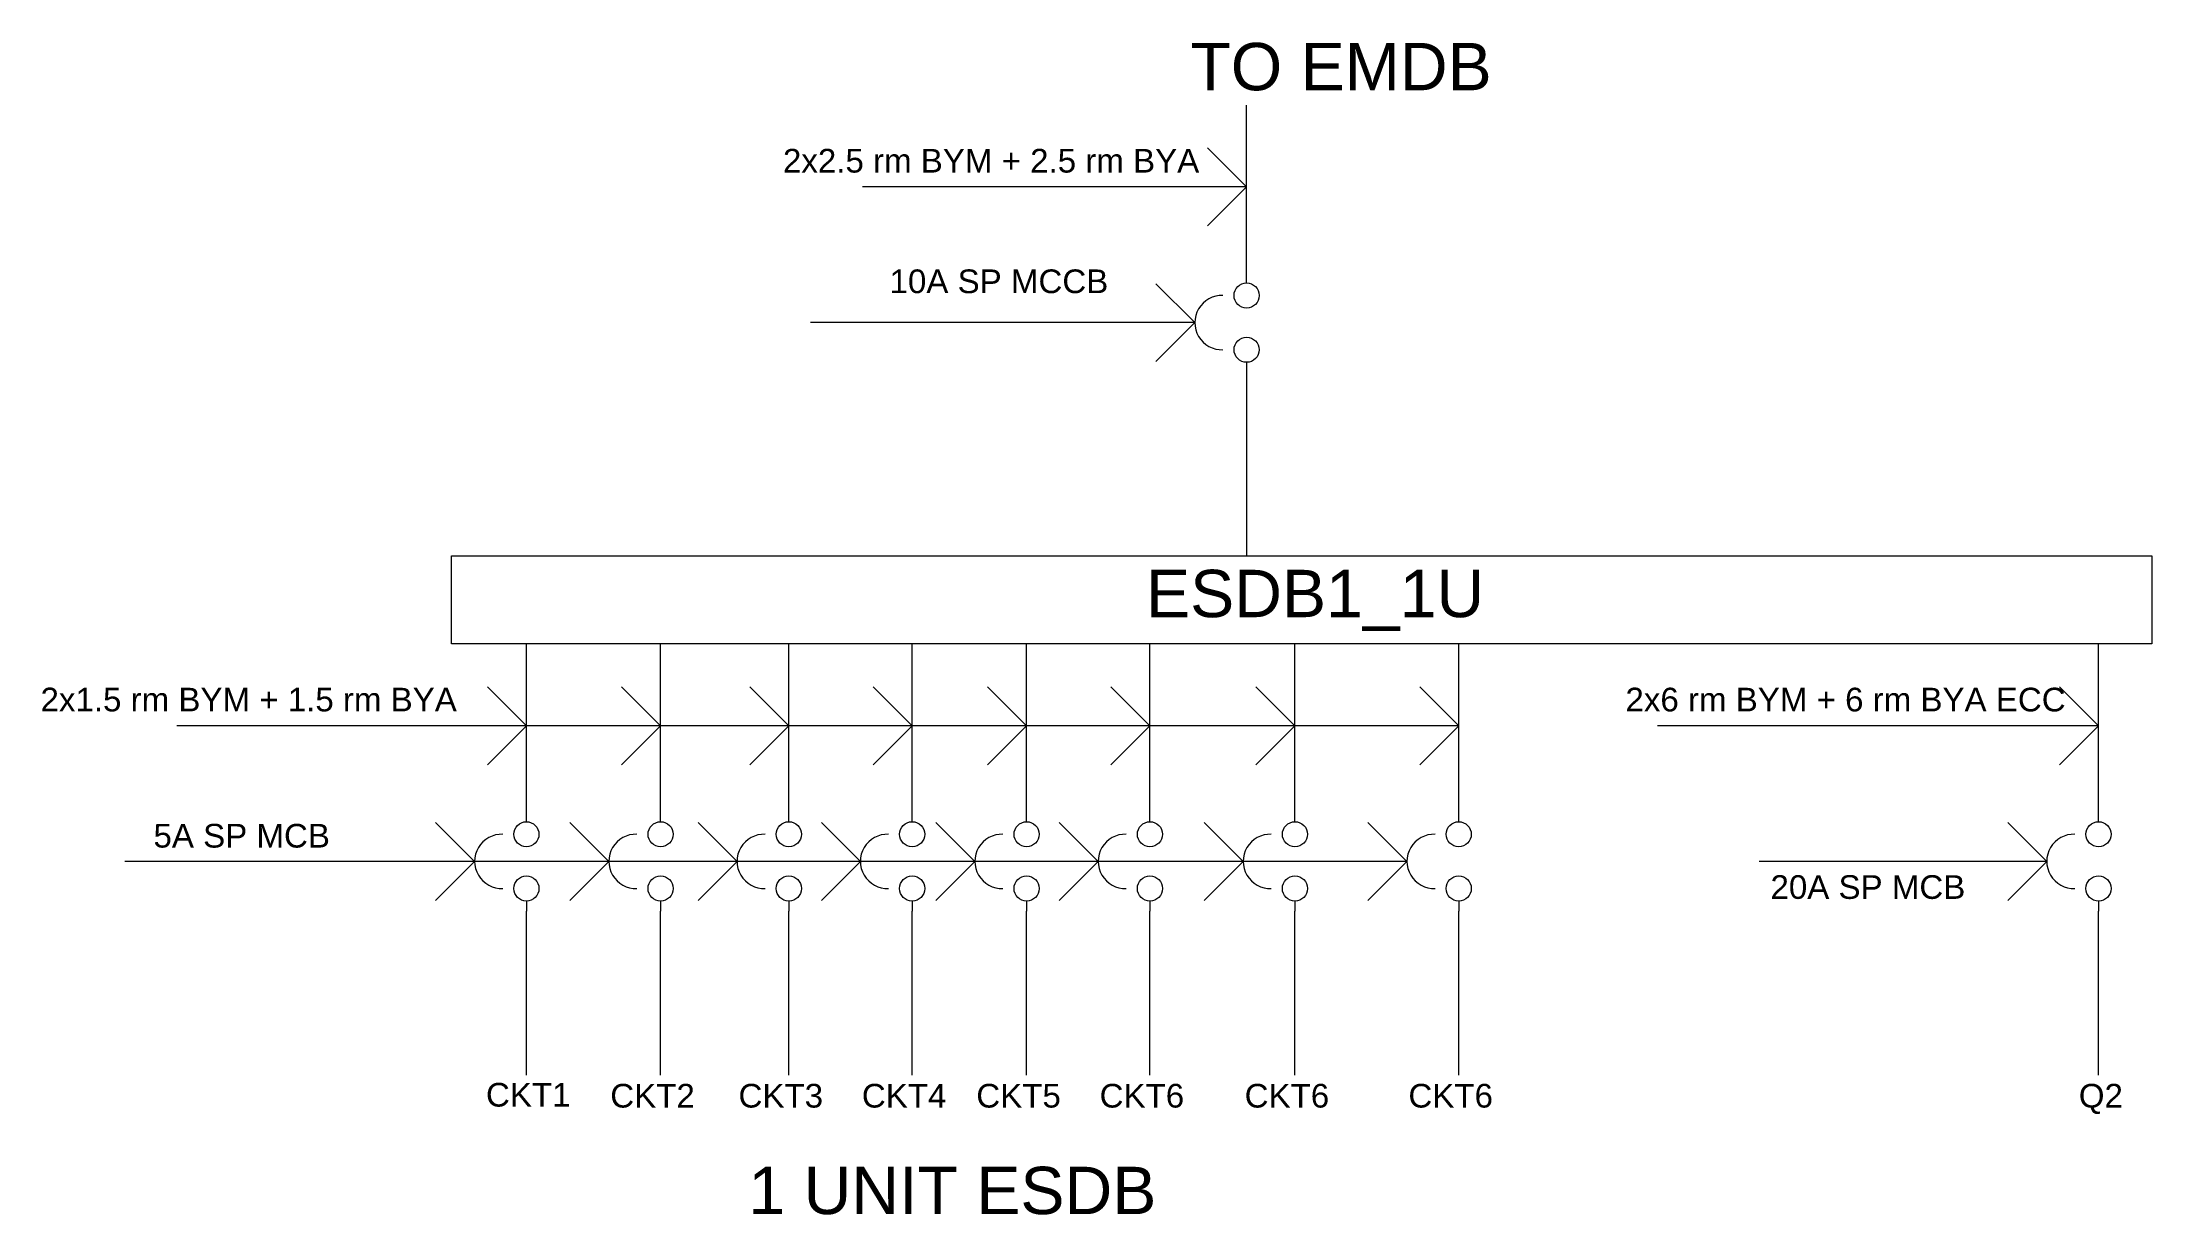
# Model space of a CAD drawing. Header units: inches. Extents: x 1065 to 31087, y 140 to 10961.
# Drawn here: x 7858 to 8927, y 3094 to 3688 of the extents above; entities that cross this region are included whole.
import ezdxf

# ---------------------------------------------------------------- set-up
doc = ezdxf.new("R2010")
doc.units = ezdxf.units.IN
doc.header["$MEASUREMENT"] = 0
doc.layers.add('6.Circuits', color=255, linetype='Continuous', lineweight=15)
doc.styles.add('Text 1', font='arial.ttf', dxfattribs={"height": 6})

msp = doc.modelspace()

# ---------------------------------------------------------------- texts
at = {"layer": '6.Circuits', "attachment_point": 1, "style": 'Text 1'}
for s, width, heights, insert, char_height in [('{\\fArial Baltic|b0|i0|c186|p34;TO EMDB}', 164.9721584, [55.58215], (8439.74524, 3688), 24), ('{\\fArial Baltic|b0|i0|c186|p34;2x2.5 rm BYM + 2.5 rm BYA}', 234.9454297, [37.98024], (8233.24881, 3634.29435), 12), ('1{\\fArial Baltic|b0|i0|c186|p34;0A SP MCCB}', 234.9454297, [37.98024], (8287.2913, 3573.20058), 12), ('{\\fArial Baltic|b0|i0|c186|p34;ESDB1}_1U', 24, [0], (8417.24524, 3421), 24), ('2x1.5 rm BYM + 1.5 rm BYA', 234.9454297, [37.98024], (7856.99524, 3361.25), 12), ('{\\fArial Baltic|b0|i0|c186|p34;2x6 rm BYM + 6 rm BYA} ECC', 234.9454297, [37.98024], (8660.25, 3361.25), 12), ('5A SP MCB', 234.9454297, [37.98024], (7914.24524, 3292.25), 12), ('20{\\fArial Baltic|b0|i0|c186|p34;A SP MCB}', 234.9454297, [37.98024], (8733.74524, 3266.25), 12), ('{\\fArial Baltic|b0|i0|c186|p34;CKT1}', 14.5, [0], (8082.74524, 3161), 12), ('{\\fArial Baltic|b0|i0|c186|p34;CKT}2', 14.5, [0], (8145.74524, 3160.5), 12), ('{\\fArial Baltic|b0|i0|c186|p34;CKT}3', 14.5, [0], (8210.74524, 3160.5), 12), ('{\\fArial Baltic|b0|i0|c186|p34;CKT}4', 14.5, [0], (8273.24524, 3160.5), 12), ('{\\fArial Baltic|b0|i0|c186|p34;CKT}5', 14.5, [0], (8331.24524, 3160.5), 12), ('{\\fArial Baltic|b0|i0|c186|p34;CKT}6', 14.5, [0], (8393.74524, 3160.5), 12), ('{\\fArial Baltic|b0|i0|c186|p34;CKT}6', 14.5, [0], (8467.24524, 3160.5), 12), ('{\\fArial Baltic|b0|i0|c186|p34;CKT}6', 14.5, [0], (8550.24524, 3160.5), 12), ('{\\fArial Baltic|b0|i0|c186|p34;Q}2', 14.5, [0], (8890, 3160.5), 12), ('1 UNIT ESDB', 331.0446353, [56.99717], (8215.74524, 3118.5), 24)]:
    msp.add_mtext_dynamic_manual_height_columns(s, width=width, gutter_width=30, heights=heights, dxfattribs=dict(at, insert=insert, char_height=char_height))

# ---------------------------------------------------------------- linework, layer by layer
at = {"layer": '6.Circuits'}
for p, q in [((8468.24524, 3573.5), (8468.24524, 3656.5)), ((8468.24524, 3615), (8448.5, 3634.74524)), ((8468.24524, 3615), (8273.50476, 3615)), ((8468.24524, 3615), (8448.5, 3595.25476)), ((8468.24524, 3566.36396), (8468.24524, 3573.5)), ((8441.98571, 3546.25), (8422.24047, 3565.99524)), ((8441.98571, 3546.25), (8247.24524, 3546.25)), ((8441.98571, 3546.25), (8422.24047, 3526.50476)), ((8468.24524, 3526.13604), (8468.24524, 3521)), ((8468.24524, 3521), (8468.24524, 3428)), ((8103.24524, 3300.5), (8103.24524, 3383.5)), ((8171.24524, 3300.5), (8171.24524, 3383.5)), ((8236.24524, 3300.5), (8236.24524, 3383.5)), ((8298.74524, 3300.5), (8298.74524, 3383.5)), ((8356.74524, 3300.5), (8356.74524, 3383.5)), ((8419.24524, 3300.5), (8419.24524, 3383.5)), ((8492.74524, 3300.5), (8492.74524, 3383.5)), ((8575.74524, 3300.5), (8575.74524, 3383.5)), ((8900, 3300.5), (8900, 3383.5)), ((8900, 3300.5), (8900, 3383.5)), ((8103.24524, 3342), (8083.5, 3361.74524)), ((8171.24524, 3342), (8151.5, 3361.74524)), ((8236.24524, 3342), (8216.5, 3361.74524)), ((8298.74524, 3342), (8279, 3361.74524)), ((8356.74524, 3342), (8337, 3361.74524)), ((8419.24524, 3342), (8399.5, 3361.74524)), ((8492.74524, 3342), (8473, 3361.74524)), ((8575.74524, 3342), (8556, 3361.74524)), ((8900, 3342), (8880.25476, 3361.74524)), ((8900, 3342), (8880.25476, 3361.74524)), ((8103.24524, 3342), (7926.00476, 3342)), ((8103.24524, 3342), (8083.5, 3322.25476)), ((8575.74524, 3342), (8103.24524, 3342)), ((8171.24524, 3342), (8151.5, 3322.25476)), ((8236.24524, 3342), (8216.5, 3322.25476)), ((8298.74524, 3342), (8279, 3322.25476)), ((8356.74524, 3342), (8337, 3322.25476)), ((8419.24524, 3342), (8399.5, 3322.25476)), ((8492.74524, 3342), (8473, 3322.25476)), ((8575.74524, 3342), (8556, 3322.25476)), ((8900, 3342), (8676.5, 3342)), ((8900, 3342), (8880.25476, 3322.25476)), ((8900, 3342), (8880.25476, 3322.25476)), ((8103.24524, 3293.36396), (8103.24524, 3300.5)), ((8171.24524, 3293.36396), (8171.24524, 3300.5)), ((8236.24524, 3293.36396), (8236.24524, 3300.5)), ((8298.74524, 3293.36396), (8298.74524, 3300.5)), ((8356.74524, 3293.36396), (8356.74524, 3300.5)), ((8419.24524, 3293.36396), (8419.24524, 3300.5)), ((8492.74524, 3293.36396), (8492.74524, 3300.5)), ((8575.74524, 3293.36396), (8575.74524, 3300.5)), ((8900, 3293.36396), (8900, 3300.5)), ((8900, 3293.36396), (8900, 3300.5)), ((8076.98571, 3273.25), (8057.24047, 3292.99524)), ((8144.98571, 3273.25), (8125.24047, 3292.99524)), ((8209.98571, 3273.25), (8190.24047, 3292.99524)), ((8272.48571, 3273.25), (8252.74047, 3292.99524)), ((8330.48571, 3273.25), (8310.74047, 3292.99524)), ((8392.98571, 3273.25), (8373.24047, 3292.99524)), ((8466.48571, 3273.25), (8446.74047, 3292.99524)), ((8549.48571, 3273.25), (8529.74047, 3292.99524)), ((8873.74047, 3273.25), (8853.99524, 3292.99524)), ((8076.98571, 3273.25), (7899.74524, 3273.25)), ((8076.98571, 3273.25), (8057.24047, 3253.50476)), ((8549.48571, 3273.25), (8076.98571, 3273.25)), ((8144.98571, 3273.25), (8125.24047, 3253.50476)), ((8209.98571, 3273.25), (8190.24047, 3253.50476)), ((8272.48571, 3273.25), (8252.74047, 3253.50476)), ((8330.48571, 3273.25), (8310.74047, 3253.50476)), ((8392.98571, 3273.25), (8373.24047, 3253.50476)), ((8466.48571, 3273.25), (8446.74047, 3253.50476)), ((8549.48571, 3273.25), (8529.74047, 3253.50476)), ((8873.74047, 3273.25), (8728, 3273.25)), ((8873.74047, 3273.25), (8853.99524, 3253.50476)), ((8103.24524, 3253.13604), (8103.24524, 3248)), ((8171.24524, 3253.13604), (8171.24524, 3248)), ((8236.24524, 3253.13604), (8236.24524, 3248)), ((8298.74524, 3253.13604), (8298.74524, 3248)), ((8356.74524, 3253.13604), (8356.74524, 3248)), ((8419.24524, 3253.13604), (8419.24524, 3248)), ((8492.74524, 3253.13604), (8492.74524, 3248)), ((8575.74524, 3253.13604), (8575.74524, 3248)), ((8900, 3253.13604), (8900, 3248)), ((8900, 3253.13604), (8900, 3248)), ((8103.24524, 3165), (8103.24524, 3248)), ((8171.24524, 3165), (8171.24524, 3248)), ((8236.24524, 3165), (8236.24524, 3248)), ((8298.74524, 3165), (8298.74524, 3248)), ((8356.74524, 3165), (8356.74524, 3248)), ((8419.24524, 3165), (8419.24524, 3248)), ((8492.74524, 3165), (8492.74524, 3248)), ((8575.74524, 3165), (8575.74524, 3248)), ((8900, 3165), (8900, 3248)), ((8900, 3165), (8900, 3248))]:
    msp.add_line(p, q, dxfattribs=at)
msp.add_lwpolyline([(8065.24524, 3428), (8927, 3428), (8927, 3383.5), (8065.24524, 3383.5)], close=True, dxfattribs=at)
for centre in [(8468.24524, 3560), (8468.24524, 3532.5), (8103.24524, 3287), (8171.24524, 3287), (8236.24524, 3287), (8298.74524, 3287), (8356.74524, 3287), (8419.24524, 3287), (8492.74524, 3287), (8575.74524, 3287), (8900, 3287), (8900, 3287), (8103.24524, 3259.5), (8171.24524, 3259.5), (8236.24524, 3259.5), (8298.74524, 3259.5), (8356.74524, 3259.5), (8419.24524, 3259.5), (8492.74524, 3259.5), (8575.74524, 3259.5), (8900, 3259.5), (8900, 3259.5)]:
    msp.add_circle(centre, 6.36396, dxfattribs=at)
for centre in [(8455.74524, 3546.25), (8090.74524, 3273.25), (8158.74524, 3273.25), (8223.74524, 3273.25), (8286.24524, 3273.25), (8344.24524, 3273.25), (8406.74524, 3273.25), (8480.24524, 3273.25), (8563.24524, 3273.25), (8887.5, 3273.25), (8887.5, 3273.25)]:
    msp.add_arc(centre, 13.75953, 87.86789506, 272.13210494, dxfattribs=at)

msp.set_redraw_order([(e.dxf.handle, doc.entitydb.next_handle()) for e in msp.query("TEXT MTEXT ATTDEF DIMENSION ARC_DIMENSION")])  # texts and dimensions are drawn at this point

doc.saveas('drawing.dxf')
